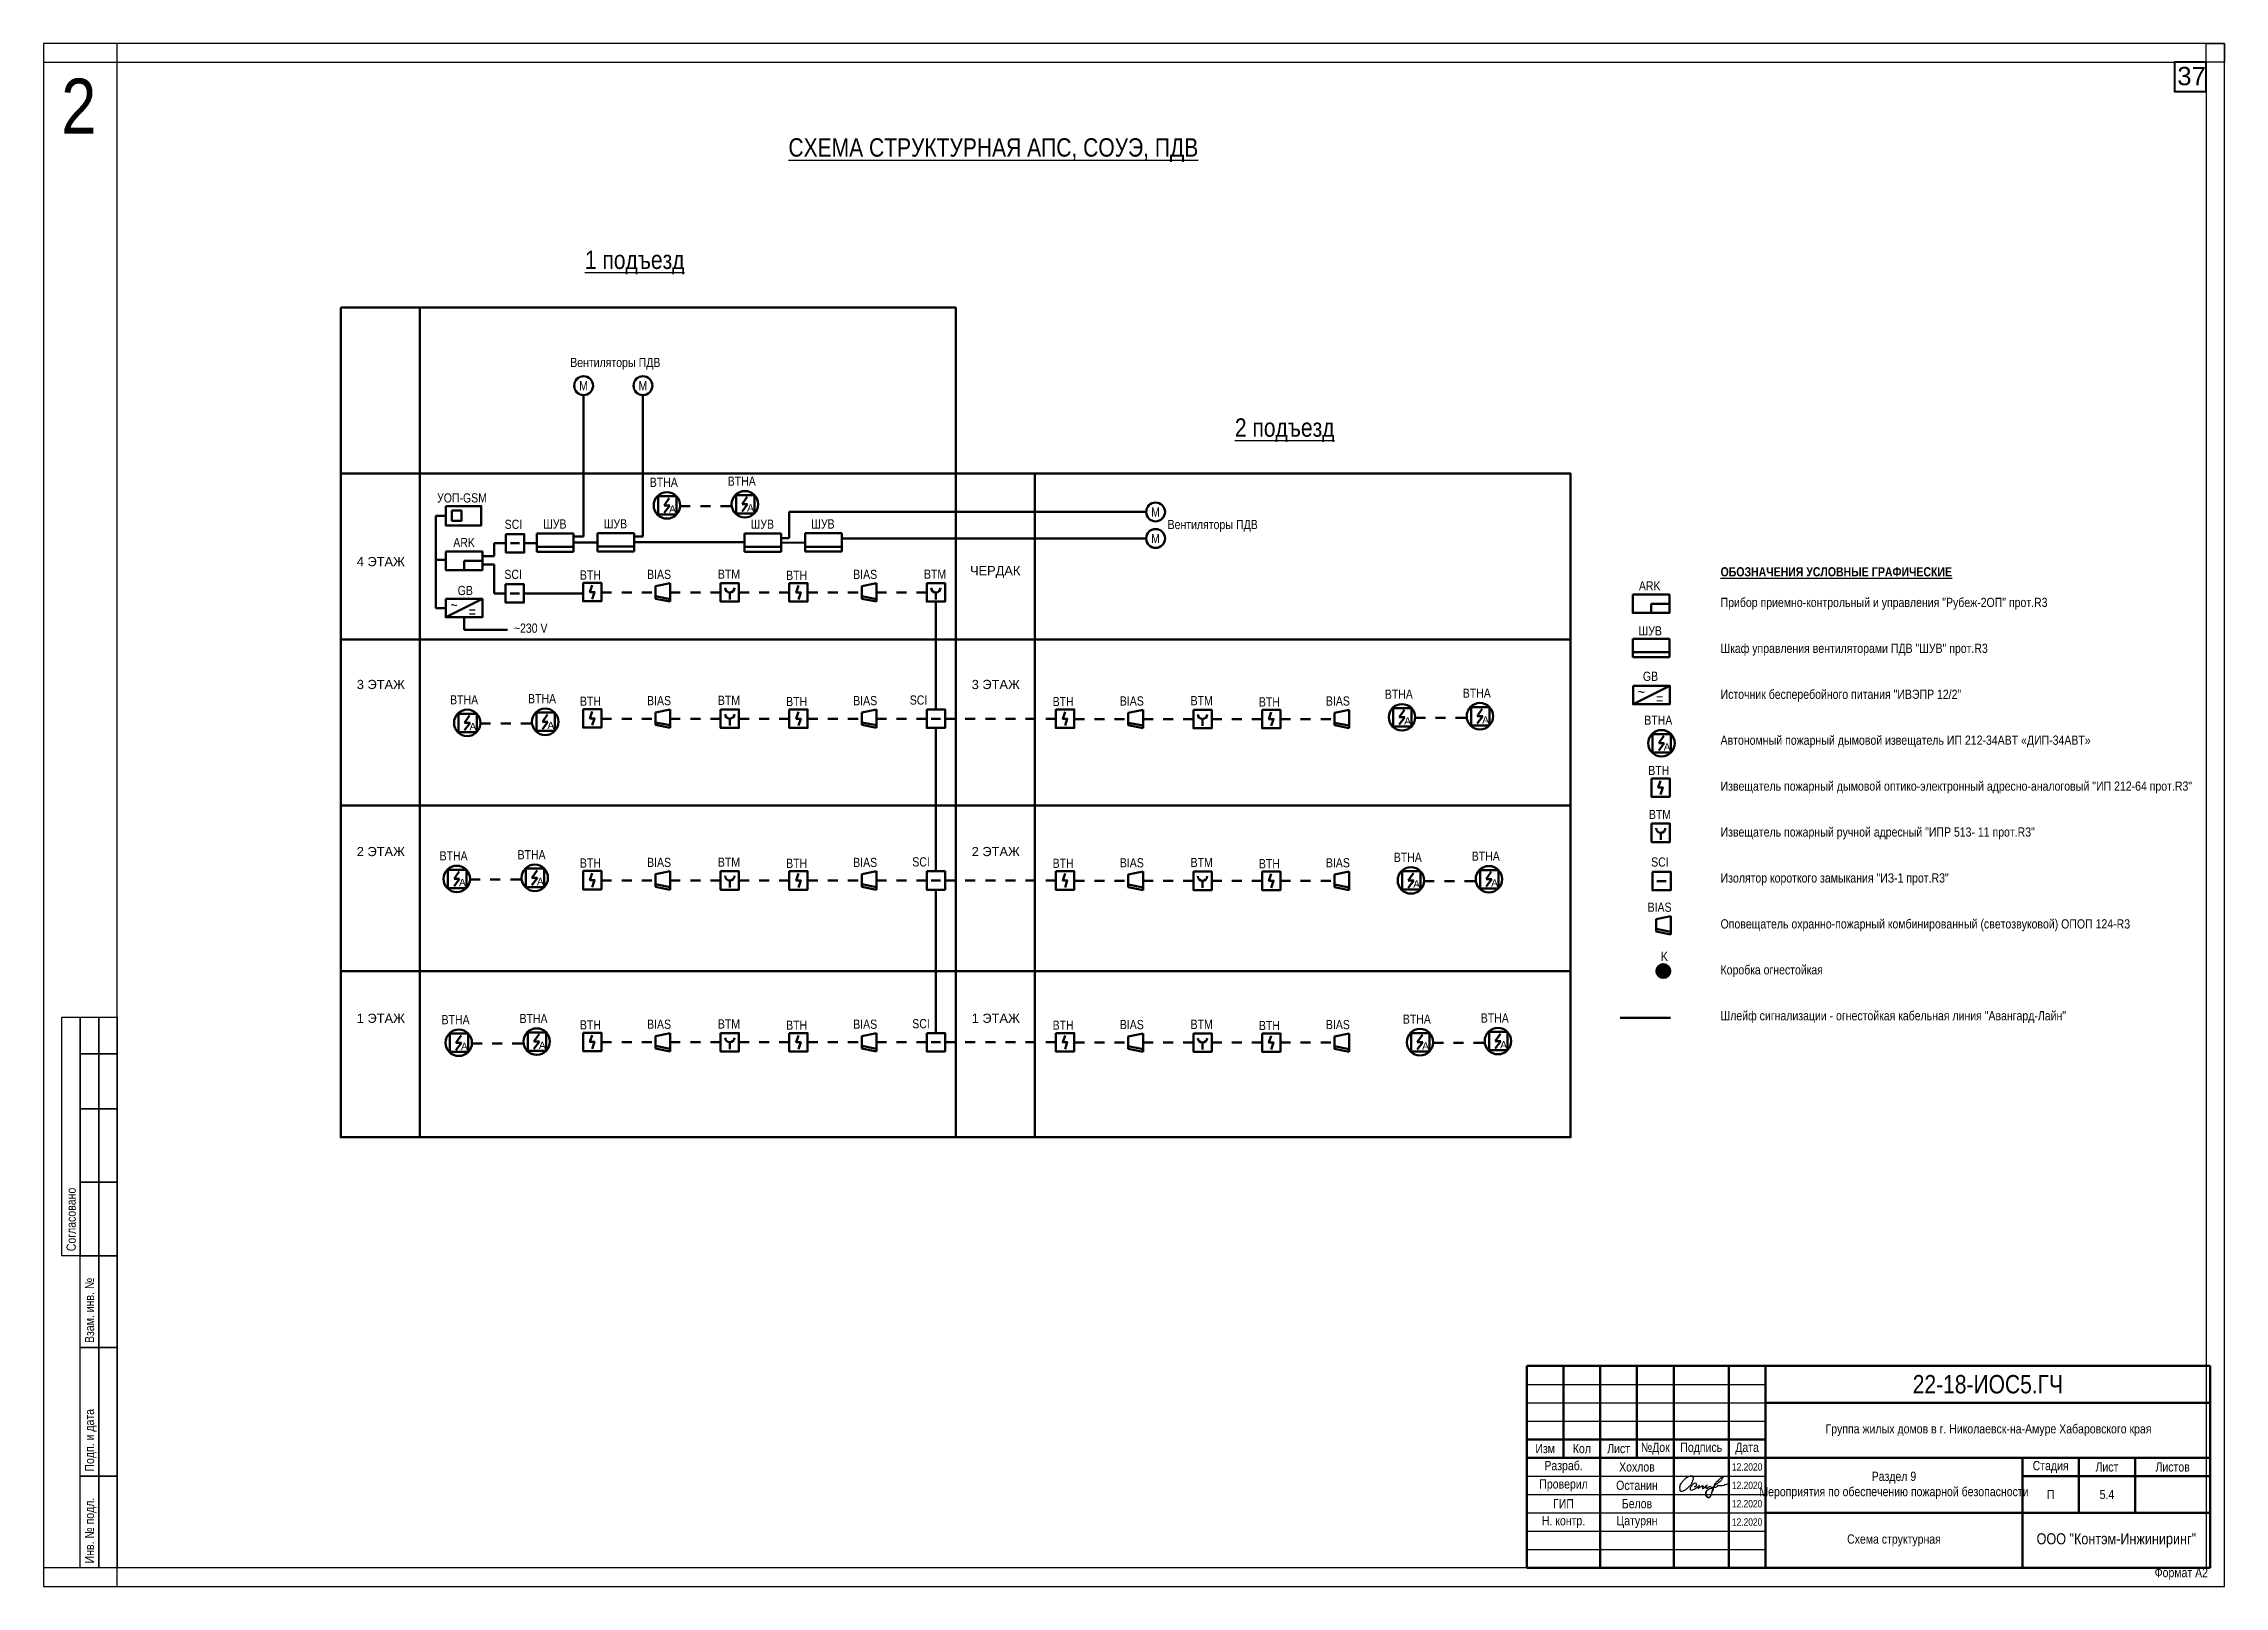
# Model space of a CAD drawing. Header units: millimetres. Extents: x -3463 to 813393, y -106315 to 159215.
# Drawn here: x 254326 to 313726, y -102717 to -60717 of the extents above; entities that cross this region are included whole.
import ezdxf

# ---------------------------------------------------------------- set-up
doc = ezdxf.new("R2010")
doc.units = ezdxf.units.MM
for name, color, linetype, lineweight in [('AFS_', 1, 'Continuous', 50), ('ALERT_', 82, 'Continuous', 50), ('ELECTRO_12_24_', 5, 'Continuous', 50), ('SCHEME_STRUCTURE_', 7, 'Continuous', 30), ('STAMPS_', 7, 'Continuous', 30), ('Структурка_этажи_', 130, 'Continuous', 50)]:
    doc.layers.add(name, color=color, linetype=linetype, lineweight=lineweight)
doc.layers.add('INNER_FRAME_', color=7, linetype='Continuous', lineweight=30, true_color=0x000000)
doc.layers.add('STAMP_DATA_', color=7, linetype='Continuous', lineweight=50, true_color=0x000000)
doc.layers.add('OUTER_FRAME_', color=92, linetype='Continuous', lineweight=30, plot=False)
doc.layers.add('STAMP_', color=7, linetype='Continuous', true_color=0x000000)
doc.layers.add('Подписи', color=5, linetype='Continuous')
doc.layers.add('Схема подключения', color=7, linetype='Continuous')
doc.styles.add('Graph_', font='ARIALN.TTF', dxfattribs={"height": 250})
doc.styles.add('Graph_2_5_', font='ARIALN.TTF', dxfattribs={"height": 2.5})
doc.styles.get("Standard").update_dxf_attribs({"font": 'arial.ttf', "height": 10000})
doc.styles.add('график', font='ARIALN.TTF', dxfattribs={"height": 250})

msp = doc.modelspace()

# ---------------------------------------------------------------- texts
at = {"insert": (312406.909974532, -61349.22583445942), "char_height": 500, "width": 791.3639638870956, "attachment_point": 1}
msp.add_mtext('\\pi37.73519;37', dxfattribs=at)
at = {"char_height": 250, "attachment_point": 1}
for s, insert in [('4 ЭТАЖ', (262856.3149086072, -74692.77787739539)), ('ЧЕРДАК', (279559.5261116838, -74938.51007091627)), ('3 ЭТАЖ', (262856.3149086072, -78038.33516718692)), ('3 ЭТАЖ', (279605.7478534833, -78038.33516718692)), ('2 ЭТАЖ', (262856.3149086072, -82586.55267485522)), ('2 ЭТАЖ', (279605.7478534833, -82586.55267485522)), ('1 ЭТАЖ', (262856.3149086072, -87125.44617656828)), ('1 ЭТАЖ', (279605.7478534833, -87125.44617656828))]:
    msp.add_mtext_dynamic_manual_height_columns(s, width=1431.289468728105, gutter_width=1, heights=[0], dxfattribs=dict(at, insert=insert))
at = {"layer": 'AFS_', "char_height": 250, "width": 1406.370298701571, "attachment_point": 5, "style": 'график'}
for s, insert in [('УОП-GSM', (265721.5470698862, -73084.9864546138)), ('ШУВ', (268250.2482379975, -73796.68697038788)), ('ШУВ', (269901.2357733068, -73790.8255198581)), ('ШУВ', (273902.7797325691, -73800.59887549799)), ('ШУВ', (275553.7672678784, -73794.73742496822)), ('GB', (265811.5363680654, -75605.07988919635)), ('ШУВ', (298088.0290307465, -76704.24883366565))]:
    msp.add_mtext(s, dxfattribs=dict(at, insert=insert))
at = {"layer": 'AFS_', "color": 217, "true_color": 0x93278f, "insert": (267592.9607886943, -76631.87934746794), "char_height": 250, "width": 1406.370298701571, "attachment_point": 5, "style": 'график'}
msp.add_mtext('~230 V', dxfattribs=at)
at = {"layer": 'ALERT_', "char_height": 250, "attachment_point": 1, "style": 'Graph_'}
for insert in [(270763.4205397374, -75041.22571238375), (276377.3007291408, -75041.22571238375), (270763.4205397374, -78477.48479367176), (276377.3007291408, -78477.48479367176), (283640.1732885082, -78486.75284299278), (289254.0534779116, -78486.75284299278), (270763.4205397374, -82882.7096386049), (276377.3007291408, -82882.7096386049), (283640.1732885082, -82891.97768792592), (289254.0534779116, -82891.97768792592), (298016.1058531023, -84102.40117597074), (270763.4205397374, -87287.93448353803), (276377.3007291408, -87287.93448353803), (283640.1732885082, -87297.20253285905), (289254.0534779116, -87297.20253285905)]:
    msp.add_mtext('BIAS', dxfattribs=dict(at, insert=insert))
at = {"layer": 'ELECTRO_12_24_', "color": 217, "true_color": 0x93278f, "char_height": 250, "attachment_point": 5, "style": 'график'}
for s, insert, width in [('Вентиляторы ПДВ', (269897.9210686698, -69433.45364193572), 5842.592671344741), ('М', (269032.8694670727, -70030.54391841963), 1406.370298701571), ('М', (270648.4646011442, -70030.54391841963), 1406.370298701571), ('М', (284611.3635372454, -73468.99627629505), 1406.370298701571), ('М', (284611.6205954047, -74189.86996158364), 1406.370298701571), ('Вентиляторы ПДВ', (286169.1434954108, -73846.11847288758), 5842.592671344741)]:
    msp.add_mtext(s, dxfattribs=dict(at, insert=insert, width=width))
at = {"layer": 'ELECTRO_12_24_', "insert": (298094.5404930082, -77942.66863416269), "char_height": 250, "width": 1406.370298701571, "attachment_point": 5, "style": 'график'}
msp.add_mtext('GB', dxfattribs=at)
at = {"layer": 'SCHEME_STRUCTURE_', "char_height": 500, "width": 3862.374488018875, "attachment_point": 1, "style": 'Graph_2_5_'}
for s, insert in [('\\pi613.99761;{\\L1 подъезд}', (268455.5129342969, -66351.3888305818)), ('\\pi591.31685;{\\L2 подъезд}', (286183.2218039166, -70918.22837619053))]:
    msp.add_mtext(s, dxfattribs=dict(at, insert=insert))
at = {"layer": 'STAMP_', "attachment_point": 1, "style": 'Graph_'}
for s, insert, char_height, width in [('{\\LСХЕМА СТРУКТУРНАЯ АПС, СОУЭ, ПДВ}', (274613.4370402417, -63292.46534530011), 500, 11414.83172172951), ('\\pi-750,l1000,t1000;{\\fArial Narrow|b1|i0|c204|p34;\\LОБОЗНАЧЕНИЯ УСЛОВНЫЕ ГРАФИЧЕСКИЕ\\P\\fArial Narrow|b0|i0|c204|p34;\\P\\pi0,l0,tz;}Прибор приемно-контрольный и управления "Рубеж-2ОП" прот.R3\\P\\P\\PШкаф управления вентиляторами ПДВ "ШУВ" прот.R3\\P\\P\\PИсточник бесперебойного питания "ИВЭПР 12/2"\\P\\P\\PАвтономный пожарный дымовой извещатель ИП 212-34АВТ «ДИП-34АВТ»\\P\\P\\PИзвещатель пожарный дымовой оптико-электронный адресно-аналоговый "ИП 212-64 прот.R3"\\P\\P\\PИзвещатель пожарный ручной адресный "ИПР 513- 11 прот.R3"\\P\\P\\PИзолятор короткого замыкания "ИЗ-1 прот.R3"\\P\\P\\PОповещатель охранно-пожарный комбинированный (светозвуковой) ОПОП 124-R3\\P\\P\\PКоробка огнестойкая\\P\\P\\PШлейф сигнализации - огнестойкая кабельная линия "Авангард-Лайн"', (299753.2469514313, -74970.35713686791), 250, 13626.58324872272)]:
    msp.add_mtext(s, dxfattribs=dict(at, insert=insert, char_height=char_height, width=width))

# ---------------------------------------------------------------- blocks, each defined once
blk = doc.blocks.new('GB_')
at = {"layer": 'ELECTRO_12_24_'}
blk.add_line((-5, -2.500000000000227), (5, 2.499999999999773), dxfattribs=at)
blk.add_lwpolyline([(-5, 2.499999999999773), (5, 2.499999999999773), (5, -2.500000000000227), (-5, -2.500000000000227)], close=True, dxfattribs=at)
at = {"layer": 'ELECTRO_12_24_', "style": 'Graph_'}
for s, p in [('~', (-3.75, -0.6250000000002274)), ('=', (1.25, -2.500000000000227))]:
    blk.add_text(s, height=3, dxfattribs=at).set_placement(p)
at = {"layer": 'ELECTRO_12_24_', "style": 'Graph_', "flags": 8}
blk.add_attdef('DATA_', (-4.522722744854434, 3.758116568415517), '', height=2.5, dxfattribs=at)
blk = doc.blocks.new('ARK_')
at = {"layer": 'AFS_'}
for points in [[(-5, 2.5), (5, 2.5), (5, -2.5), (-5, -2.5)], [(0, 0), (5, 0), (5, -2.5), (0, -2.5)]]:
    blk.add_lwpolyline(points, close=True, dxfattribs=at)
at = {"layer": 'AFS_', "style": 'Graph_', "flags": 8}
blk.add_attdef('DATA_', (-5, 3.75), '', height=2.5, dxfattribs=at)
blk = doc.blocks.new('ObjectName_')
at = {"layer": 'STAMP_DATA_', "insert": (-47.6571517695811, 6.214030749845051), "char_height": 2.5, "width": 114.9957615345784, "attachment_point": 1, "style": 'Graph_'}
blk.add_mtext('\\pi13.3045;{\\C0;Группа жилых домов в г. Николаевск-на-Амуре Хабаровского края}', dxfattribs=at)
blk = doc.blocks.new('DeveloperName_')
at = {"layer": 'STAMP_DATA_', "insert": (-725.0686068522173, 1018.014117139271), "char_height": 2.5, "width": 15.2015526054926, "attachment_point": 5, "style": 'Graph_'}
blk.add_mtext('Хохлов', dxfattribs=at)
blk = doc.blocks.new('ObjectDate_')
at = {"layer": 'STAMP_DATA_', "insert": (-695.0686068522173, 1018.014117139271), "char_height": 2, "width": 8.37324362189808, "attachment_point": 5, "style": 'Graph_'}
blk.add_mtext('12.2020', dxfattribs=at)
blk = doc.blocks.new('InspectorName_')
at = {"layer": 'STAMP_DATA_', "insert": (1043.222423664141, 4175.55843315466), "char_height": 2.5, "width": 15.2015526054926, "attachment_point": 5, "style": 'Graph_'}
blk.add_mtext('Останин', dxfattribs=at)
blk = doc.blocks.new('ObjectOrganization_')
at = {"layer": 'STAMP_DATA_', "insert": (0.1210201978719851, 0.05856187385415978), "char_height": 3, "width": 51.13551423263031, "attachment_point": 5, "style": 'Graph_'}
blk.add_mtext('ООО "Контэм-Инжиниринг"', dxfattribs=at)
blk = doc.blocks.new('*T52')
at = {"layer": 'STAMP_', "color": 0, "linetype": 'ByBlock', "lineweight": 50, "transparency": 16777216}
for p, q in [((0, 0), (18613.67142326297, 0)), ((0, 0), (0, -5500)), ((1000, 0), (1000, -2500)), ((2000, 0), (2000, -3500)), ((3000, 0), (3000, -2500)), ((4000, 0), (4000, -5500)), ((5500, 0), (5500, -5500)), ((6500, 0), (6500, -5500)), ((18613.67142326297, 0), (18613.67142326297, -5500)), ((6500, -1000), (18613.67142326297, -1000)), ((0, -2000), (6500, -2000)), ((0, -2500), (18613.67142326297, -2500)), ((13500, -2500), (13500, -5500)), ((15034.10142697889, -2500), (15034.10142697889, -4000)), ((16568.20285395777, -2500), (16568.20285395777, -4000)), ((2000, -3500), (2000, -4500)), ((13500, -3000), (18613.67142326297, -3000)), ((6500, -4000), (18613.67142326297, -4000)), ((2000, -4500), (2000, -5500)), ((0, -5500), (18613.67142326297, -5500))]:
    blk.add_line(p, q, dxfattribs=at)
at = {"layer": 'STAMP_', "color": 0, "linetype": 'ByBlock', "lineweight": -2, "transparency": 16777216}
for p, q in [((0, -500), (6500, -500)), ((0, -1000), (6500, -1000)), ((0, -1500), (6500, -1500)), ((0, -3000), (6500, -3000)), ((0, -3500), (6500, -3500)), ((0, -4000), (6500, -4000)), ((0, -4500), (6500, -4500)), ((0, -5000), (6500, -5000))]:
    blk.add_line(p, q, dxfattribs=at)
at = {"layer": 'STAMP_', "color": 0, "transparency": 16777216, "xscale": 100, "yscale": 100, "zscale": 100}
for name, p in [('ObjectName_', (11572.76281186071, -2206.754371028175)), ('DeveloperName_', (75506.86068522173, -104551.4117139271)), ('ObjectDate_', (75506.86068522173, -104551.4117139271)), ('InspectorName_', (-101322.2423664141, -420805.843315466)), ('ObjectDate_', (75506.86068522173, -105051.4117139271)), ('ObjectDate_', (75506.86068522173, -105551.4117139271)), ('ObjectDate_', (75506.86068522173, -106051.4117139271)), ('ObjectOrganization_', (16044.73369184433, -4755.85618738542))]:
    blk.add_blockref(name, p, dxfattribs=at)
at = {"layer": 'STAMP_', "color": 0, "transparency": 16777216, "attachment_point": 5}
for s, insert, char_height, width, style in [('22-18-ИОС5.ГЧ', (12556.83571163152, -500), 500, 12113.55142326303, 'Graph_2_5_'), ('Изм', (500, -2250), 250, 999.88, 'Graph_'), ('Кол', (1500, -2250), 250, 999.88, 'Graph_'), ('Лист', (2500, -2250), 250, 999.88, 'Graph_'), ('№Док', (3500, -2250), 250, 999.88, 'Graph_'), ('Подпись', (4750, -2250), 250, 1499.88, 'Graph_'), ('Дата', (6000, -2250), 250, 999.88, 'Graph_'), ('Разраб.', (1000, -2750), 250, 1999.88, 'Graph_'), ('Раздел 9\\PМероприятия по обеспечению пожарной безопасности', (10000, -3250), 250, 6999.88, 'Graph_'), ('Стадия', (14267.05071348941, -2750), 250, 1533.981426978909, 'Graph_'), ('Лист', (15801.15214046836, -2750), 250, 1533.981426978909, 'Graph_'), ('Листов', (17590.93713861034, -2750), 250, 2045.348569305213, 'Graph_'), ('Проверил', (1000, -3250), 250, 1999.88, 'Graph_'), ('П', (14267.05071348941, -3500), 250, 1533.981426978909, 'Graph_'), ('5.4', (15801.15214046836, -3500), 250, 1533.981426978909, 'Graph_'), ('Н. контр.', (1000, -4250), 250, 1999.88, 'Graph_'), ('ГИП', (1000, -3750), 250, 1999.88, 'Graph_'), ('Цатурян', (3000, -4250), 250, 1999.88, 'Graph_2_5_'), ('Белов', (3000, -3750), 250, 1999.88, 'Graph_2_5_'), ('Схема структурная', (10000, -4750), 250, 6999.88, 'Graph_')]:
    blk.add_mtext(s, dxfattribs=dict(at, insert=insert, char_height=char_height, width=width, style=style))
blk = doc.blocks.new('A$C125d6fb2')
at = {"layer": 'STAMPS_'}
blk.add_line((-0.114838249704917, 8.232459828643186), (-0.114838249704917, 8.232459828643186), dxfattribs=at)
for points in [[(-0.114838249704917, 9.482459828643186), (64.88516175029508, 9.482459828643186), (64.88516175029508, 4.482459828643186), (-0.114838249704917, 4.482459828643186)], [(-85.11483824970492, 4.482459828643186), (-60.11483824970492, 4.482459828643186), (-60.11483824970492, -0.5175401713568135), (-85.11483824970492, -0.5175401713568135)], [(-60.11483824970492, 4.482459828643186), (-25.11483824970492, 4.482459828643186), (-25.11483824970492, -0.5175401713568135), (-60.11483824970492, -0.5175401713568135)], [(-25.11483824970492, 4.482459828643186), (-0.114838249704917, 4.482459828643186), (-0.114838249704917, -0.5175401713568135), (-25.11483824970492, -0.5175401713568135)], [(-0.114838249704917, 4.482459828643186), (19.88516175029508, 4.482459828643186), (19.88516175029508, -0.5175401713568135), (-0.114838249704917, -0.5175401713568135)], [(19.88516175029508, 4.482459828643186), (39.88516175029508, 4.482459828643186), (39.88516175029508, -0.5175401713568135), (19.88516175029508, -0.5175401713568135)], [(39.88516175029508, 4.482459828643186), (54.88516175029508, 4.482459828643186), (54.88516175029508, -0.5175401713568135), (39.88516175029508, -0.5175401713568135)], [(54.88516175029508, 4.482459828643186), (64.88516175029508, 4.482459828643186), (64.88516175029508, -0.5175401713568135), (54.88516175029508, -0.5175401713568135)], [(-85.11483824970492, -0.5175401713568135), (-60.11483824970492, -0.5175401713568135), (-60.11483824970492, -5.517540171356814), (-85.11483824970492, -5.517540171356814)], [(-60.11483824970492, -0.5175401713568135), (-25.11483824970492, -0.5175401713568135), (-25.11483824970492, -5.517540171356814), (-60.11483824970492, -5.517540171356814)], [(-25.11483824970492, -0.5175401713568135), (-0.114838249704917, -0.5175401713568135), (-0.114838249704917, -5.517540171356814), (-25.11483824970492, -5.517540171356814)], [(-0.114838249704917, -0.5175401713568135), (19.88516175029508, -0.5175401713568135), (19.88516175029508, -5.517540171356814), (-0.114838249704917, -5.517540171356814)], [(19.88516175029508, -0.5175401713568135), (39.88516175029508, -0.5175401713568135), (39.88516175029508, -5.517540171356814), (19.88516175029508, -5.517540171356814)], [(39.88516175029508, -0.5175401713568135), (54.88516175029508, -0.5175401713568135), (54.88516175029508, -5.517540171356814), (39.88516175029508, -5.517540171356814)], [(54.88516175029508, -0.5175401713568135), (64.88516175029508, -0.5175401713568135), (64.88516175029508, -5.517540171356814), (54.88516175029508, -5.517540171356814)]]:
    blk.add_lwpolyline(points, close=True, dxfattribs=at)
at = {"layer": 'STAMPS_', "char_height": 2.5, "attachment_point": 1, "style": 'Graph_2_5_'}
for s, insert, width in [('Согласовано', (1.135161750295083, 8.232459828643186), 17.00029547591112), ('Инв. № подл.', (-83.86483824970492, 3.232459828643186), 19.32586955065199), ('Подп. и дата', (-58.86483824970492, 3.232459828643186), 19.32586955065199), ('Взам. инв. №', (-23.86483824970492, 3.232459828643186), 19.32586955065199)]:
    blk.add_mtext(s, dxfattribs=dict(at, insert=insert, width=width))
blk = doc.blocks.new('A$C094c292c')
at = {"layer": 'INNER_FRAME_'}
blk.add_lwpolyline([(-274.3696057990892, 206.3920596180978), (294.6303942009108, 206.3920596180978), (294.6303942009108, -203.6079403819022), (-274.3696057990892, -203.6079403819022)], close=True, dxfattribs=at)
at = {"layer": 'OUTER_FRAME_'}
for points in [[(-294.3696057990892, -208.6079403819022), (299.6303942009108, -208.6079403819022), (299.6303942009108, 211.3920596180978), (-294.3696057990892, 211.3920596180978)], [(-294.3696057990892, 206.3920596180978), (-274.3696057990892, 206.3920596180978), (-274.3696057990892, 211.3920596180978), (-294.3696057990892, 211.3920596180978)], [(294.6303942009108, 211.3920596180978), (299.6303942009108, 211.3920596180978), (299.6303942009108, 206.3920596180978), (294.6303942009108, 206.3920596180978)], [(-294.3696057990892, -208.6079403819022), (-274.3696057990892, -208.6079403819022), (-274.3696057990892, -203.6079403819022), (-294.3696057990892, -203.6079403819022)]]:
    blk.add_lwpolyline(points, close=True, dxfattribs=at)
at = {"layer": 'INNER_FRAME_', "insert": (280.6303942009108, -203.6079403819022), "char_height": 2.5, "width": 20.60658436308889, "attachment_point": 1, "style": 'Graph_2_5_'}
blk.add_mtext('Формат А2', dxfattribs=at)
at = {"layer": 'OUTER_FRAME_', "insert": (-289.5657902962557, 201.8570713203007), "char_height": 15, "attachment_point": 1, "style": 'Graph_2_5_'}
blk.add_mtext('2', dxfattribs=at)
blk = doc.blocks.new('BIAS_')
at = {"layer": 'ALERT_'}
for p, q in [((-1.612443904769179, -1.999526734748642), (-2.412443904769361, 2.000473265251358)), ((-2.412443904769361, 2.000473265251358), (2.587556095230639, 2.000473265251358)), ((1.087556092557179, -1.99944177429613), (1.887537841678522, 2.00046697131053)), ((1.787577492812716, -1.999419746838512), (2.587556095230639, 2.000473265251358)), ((-1.612443904769179, -1.999526734748642), (1.787577492812716, -1.999419746838512))]:
    blk.add_line(p, q, dxfattribs=at)
at = {"layer": 'ALERT_', "style": 'Graph_', "flags": 8}
blk.add_attdef('DATA_', (-3.187522710111352, 2.720232642529027), '', height=2.5, dxfattribs=at)
blk = doc.blocks.new('BTM_')
at = {"layer": 'AFS_'}
blk.add_line((4.440892098500626e-16, -1.875), (4.440892098500626e-16, 0), dxfattribs=at)
blk.add_lwpolyline([(-2.5, 2.5), (2.5, 2.5), (2.5, -2.5), (-2.5, -2.5)], close=True, dxfattribs=at)
blk.add_arc((4.440892098500626e-16, 1.25), 1.25, 180, 0, dxfattribs=at)
at = {"layer": 'AFS_', "style": 'Graph_', "flags": 8}
blk.add_attdef('DATA_', (-3.637143729445697, 3.257064862982464), '', height=2.5, dxfattribs=at)
blk = doc.blocks.new('SCI_')
at = {"layer": 'AFS_'}
blk.add_line((-1.25, 0), (1.25, 0), dxfattribs=at)
blk.add_lwpolyline([(-2.5, 2.5), (2.5, 2.5), (2.5, -2.5), (-2.5, -2.5)], close=True, dxfattribs=at)
at = {"layer": 'AFS_', "style": 'Graph_', "flags": 8}
blk.add_attdef('DATA_', (-3.125, 3.125), '', height=2.5, dxfattribs=at)
blk = doc.blocks.new('ШУН_В_З__')
at = {"layer": 'AFS_', "ltscale": 200}
for p, q in [((2138.174932444821, 2730.897792088273), (2148.174932444821, 2730.897792088273)), ((2138.174932444821, 2725.897792088273), (2138.174932444821, 2730.897792088273)), ((2148.174932444821, 2730.897792088273), (2148.174932444821, 2725.897792088273)), ((2148.174932444821, 2725.897792088273), (2138.174932444821, 2725.897792088273))]:
    blk.add_line(p, q, dxfattribs=at)
at = {"layer": 'AFS_'}
blk.add_line((2138.174932444821, 2727.245795866159), (2148.174932444821, 2727.245795866159), dxfattribs=at)
blk = doc.blocks.new('BTH_')
at = {"layer": 'AFS_'}
blk.add_lwpolyline([(-2.5, 2.5), (2.5, 2.5), (2.5, -2.5), (-2.5, -2.5)], close=True, dxfattribs=at)
blk.add_lwpolyline([(0, 1.875), (-0.625, 0), (0.625, 0), (0, -1.875)], dxfattribs=at)
at = {"layer": 'AFS_', "style": 'Graph_', "flags": 8}
blk.add_attdef('DATA_', (-2.884604526272142, 3.623803538020411), '', height=2.5, dxfattribs=at)
blk = doc.blocks.new('A$Cc7060186')
at = {"layer": 'AFS_'}
for p, q in [((-82.88354372046888, -1.980640204390511), (57.11645627953112, 198.0193597956095)), ((-82.88354372046888, -1.980640204390511), (67.11645627953112, -1.980640204390511)), ((67.11645627953112, -1.980640204390511), (-82.88354372046888, -201.9806402043905))]:
    blk.add_line(p, q, dxfattribs=at)
blk.add_lwpolyline([(-247.8835437204689, 248.0193597956095), (252.1164562795311, 248.0193597956095), (252.1164562795311, -251.9806402043905), (-247.8835437204689, -251.9806402043905)], close=True, dxfattribs=at)
blk.add_circle((-7.883543720468879, -1.980640204390511), 360.6937759374287, dxfattribs=at)
blk.add_text('А', height=200, dxfattribs=at).set_placement((52.11645627953112, -201.9806402043905))
at = {"layer": 'AFS_', "insert": (-475.5773263127194, 751.2483659346763), "char_height": 250, "width": 796.970859382709, "attachment_point": 1, "style": 'Graph_'}
blk.add_mtext('BTHA', dxfattribs=at)
blk = doc.blocks.new('BFK_')
at = {"layer": 'AFS_'}
h = blk.add_hatch(color=256, dxfattribs=at)
h.dxf.hatch_style = 1
h.paths.add_polyline_path([(1.875000000000028, 0, 1), (-1.875000000000028, 0, 1)])
blk.add_circle((0, 0), 1.875000000000028, dxfattribs=at)
at = {"layer": 'AFS_', "style": 'Graph_', "flags": 8}
blk.add_attdef('DATA_', (-3.125, 2.5), '', height=2.5, dxfattribs=at)

# ---------------------------------------------------------------- linework, layer by layer
at = {"layer": 'AFS_'}
for p, q in [((271666.0863156903, -73305.30636799836), (271940.3449949839, -73305.30636799836)), ((272214.6036742774, -73305.30636799836), (272488.862353571, -73305.30636799836)), ((272763.1210328646, -73305.30636799836), (273037.3797121581, -73305.30636799836)), ((266278.1783434075, -74670.17226878926), (266598.6100827148, -74670.17226878926)), ((266598.6100827148, -74670.17226878926), (266598.6100827148, -74320.35938347667)), ((266917.2652848368, -74320.35938347667), (266598.6100827148, -74320.35938347667)), ((267417.2652848368, -74320.35938347667), (267762.631939117, -74320.35938347667)), ((268762.631939117, -74299.1079052051), (269413.6194744263, -74299.1079052051)), ((270413.6194744263, -74293.24645467533), (273415.1634336886, -74293.24645467533)), ((274415.1634336886, -74303.01981031522), (275066.1509689979, -74297.15835978545)), ((266278.1783434075, -74900.81982553517), (266598.6100827148, -74900.81982553517)), ((266598.6100827148, -74900.81982553517), (266598.6100827148, -75683.9238757618)), ((266909.1931704992, -75683.9238757618), (266598.6100827148, -75683.9238757618)), ((267409.1931704992, -75683.9238757618), (269020.0526350175, -75683.9238757618)), ((269523.4929292201, -75658.12263245601), (269797.7516085136, -75658.12263245601)), ((270072.0102878072, -75658.12263245601), (270346.2689671008, -75658.12263245601)), ((270620.5276463943, -75658.12263245601), (270894.7863256879, -75658.12263245601)), ((271394.7863256879, -75658.12263245601), (271669.0450049815, -75658.12263245601)), ((271943.303684275, -75658.12263245601), (272217.5623635686, -75658.12263245601)), ((272491.8210428621, -75658.12263245601), (272766.0797221557, -75658.12263245601)), ((273266.0797221557, -75658.12263245601), (273540.3384014493, -75658.12263245601)), ((273814.5970807428, -75658.12263245601), (274088.8557600364, -75658.12263245601)), ((274363.1144393299, -75658.12263245601), (274637.3731186235, -75658.12263245601)), ((275137.3731186235, -75658.12263245601), (275411.6317979171, -75658.12263245601)), ((275685.8904772106, -75658.12263245601), (275960.1491565042, -75658.12263245601)), ((276234.4078357978, -75658.12263245601), (276508.6665150913, -75658.12263245601)), ((277008.6665150913, -75658.12263245601), (277282.9251943849, -75658.12263245601)), ((277557.1838736784, -75658.12263245601), (277831.442552972, -75658.12263245601)), ((278105.7012322656, -75658.12263245601), (278379.9599115591, -75658.12263245601)), ((278629.9599115591, -75908.12263245601), (278629.9599115591, -78844.38171374402)), ((266227.2820526219, -79227.355341624), (266501.5407319155, -79227.355341624)), ((266775.7994112091, -79227.355341624), (267050.0580905026, -79227.355341624)), ((267324.3167697962, -79227.355341624), (267598.5754490898, -79227.355341624)), ((269523.4929292201, -79094.38171374402), (269797.7516085136, -79094.38171374402)), ((270072.0102878072, -79094.38171374402), (270346.2689671008, -79094.38171374402)), ((270620.5276463943, -79094.38171374402), (270894.7863256879, -79094.38171374402)), ((271394.7863256879, -79094.38171374402), (271669.0450049815, -79094.38171374402)), ((271943.303684275, -79094.38171374402), (272217.5623635686, -79094.38171374402)), ((272491.8210428621, -79094.38171374402), (272766.0797221557, -79094.38171374402)), ((273266.0797221557, -79094.38171374402), (273540.3384014493, -79094.38171374402)), ((273814.5970807428, -79094.38171374402), (274088.8557600364, -79094.38171374402)), ((274363.1144393299, -79094.38171374402), (274637.3731186235, -79094.38171374402)), ((275137.3731186235, -79094.38171374402), (275411.6317979171, -79094.38171374402)), ((275685.8904772106, -79094.38171374402), (275960.1491565042, -79094.38171374402)), ((276234.4078357978, -79094.38171374402), (276508.6665150913, -79094.38171374402)), ((277008.6665150913, -79094.38171374402), (277282.9251943849, -79094.38171374402)), ((277557.1838736784, -79094.38171374402), (277831.442552972, -79094.38171374402)), ((278105.7012322656, -79094.38171374402), (278379.9599115591, -79094.38171374402)), ((278629.9599115591, -79344.38171374402), (278629.9599115591, -83249.60655867716)), ((278879.9599115591, -79094.38171374402), (279154.2185908527, -79094.38171374402)), ((279428.4772701462, -79094.38171374402), (279702.7359494398, -79094.38171374402)), ((279976.9946287334, -79094.38171374402), (280251.2533080269, -79094.38171374402)), ((280525.5119873205, -79094.38171374402), (280799.7706666141, -79094.38171374402)), ((281074.0293459076, -79094.38171374402), (281348.2880252012, -79094.38171374402)), ((281622.5467044947, -79094.38171374402), (281896.8053837883, -79094.38171374402)), ((282400.2456779909, -79103.64976306504), (282674.5043572845, -79103.64976306504)), ((282948.763036578, -79103.64976306504), (283223.0217158716, -79103.64976306504)), ((283497.2803951651, -79103.64976306504), (283771.5390744587, -79103.64976306504)), ((284271.5390744587, -79103.64976306504), (284545.7977537523, -79103.64976306504)), ((284820.0564330458, -79103.64976306504), (285094.3151123394, -79103.64976306504)), ((285368.573791633, -79103.64976306504), (285642.8324709265, -79103.64976306504)), ((286142.8324709265, -79103.64976306504), (286417.0911502201, -79103.64976306504)), ((286691.3498295136, -79103.64976306504), (286965.6085088072, -79103.64976306504)), ((287239.8671881008, -79103.64976306504), (287514.1258673943, -79103.64976306504)), ((288014.1258673943, -79103.64976306504), (288288.3845466879, -79103.64976306504)), ((288562.6432259814, -79103.64976306504), (288836.901905275, -79103.64976306504)), ((289111.1605845686, -79103.64976306504), (289385.4192638621, -79103.64976306504)), ((291687.3394885373, -79075.34203163418), (291961.5981678308, -79075.34203163418)), ((292235.8568471244, -79075.34203163418), (292510.115526418, -79075.34203163418)), ((292784.3742057115, -79075.34203163418), (293058.6328850051, -79075.34203163418)), ((265942.0478751543, -83475.35661074205), (266216.3065544479, -83475.35661074205)), ((266490.5652337414, -83475.35661074205), (266764.823913035, -83475.35661074205)), ((267039.0825923285, -83475.35661074205), (267313.3412716221, -83475.35661074205)), ((269523.4929292201, -83499.60655867716), (269797.7516085136, -83499.60655867716)), ((270072.0102878072, -83499.60655867716), (270346.2689671008, -83499.60655867716)), ((270620.5276463943, -83499.60655867716), (270894.7863256879, -83499.60655867716)), ((271394.7863256879, -83499.60655867716), (271669.0450049815, -83499.60655867716)), ((271943.303684275, -83499.60655867716), (272217.5623635686, -83499.60655867716)), ((272491.8210428621, -83499.60655867716), (272766.0797221557, -83499.60655867716)), ((273266.0797221557, -83499.60655867716), (273540.3384014493, -83499.60655867716)), ((273814.5970807428, -83499.60655867716), (274088.8557600364, -83499.60655867716)), ((274363.1144393299, -83499.60655867716), (274637.3731186235, -83499.60655867716)), ((275137.3731186235, -83499.60655867716), (275411.6317979171, -83499.60655867716)), ((275685.8904772106, -83499.60655867716), (275960.1491565042, -83499.60655867716)), ((276234.4078357978, -83499.60655867716), (276508.6665150913, -83499.60655867716)), ((277008.6665150913, -83499.60655867716), (277282.9251943849, -83499.60655867716)), ((277557.1838736784, -83499.60655867716), (277831.442552972, -83499.60655867716)), ((278105.7012322656, -83499.60655867716), (278379.9599115591, -83499.60655867716)), ((278629.9599115591, -83749.60655867716), (278629.9599115591, -87654.8314036103)), ((278879.9599115591, -83499.60655867716), (279154.2185908527, -83499.60655867716)), ((279428.4772701462, -83499.60655867716), (279702.7359494398, -83499.60655867716)), ((279976.9946287334, -83499.60655867716), (280251.2533080269, -83499.60655867716)), ((280525.5119873205, -83499.60655867716), (280799.7706666141, -83499.60655867716)), ((281074.0293459076, -83499.60655867716), (281348.2880252012, -83499.60655867716)), ((281622.5467044947, -83499.60655867716), (281896.8053837883, -83499.60655867716)), ((282400.2456779909, -83508.87460799818), (282674.5043572845, -83508.87460799818)), ((282948.763036578, -83508.87460799818), (283223.0217158716, -83508.87460799818)), ((283497.2803951651, -83508.87460799818), (283771.5390744587, -83508.87460799818)), ((284271.5390744587, -83508.87460799818), (284545.7977537523, -83508.87460799818)), ((284820.0564330458, -83508.87460799818), (285094.3151123394, -83508.87460799818)), ((285368.573791633, -83508.87460799818), (285642.8324709265, -83508.87460799818)), ((286142.8324709265, -83508.87460799818), (286417.0911502201, -83508.87460799818)), ((286691.3498295136, -83508.87460799818), (286965.6085088072, -83508.87460799818)), ((287239.8671881008, -83508.87460799818), (287514.1258673943, -83508.87460799818)), ((288014.1258673943, -83508.87460799818), (288288.3845466879, -83508.87460799818)), ((288562.6432259814, -83508.87460799818), (288836.901905275, -83508.87460799818)), ((289111.1605845686, -83508.87460799818), (289385.4192638621, -83508.87460799818)), ((291931.7803032033, -83514.98314904014), (292206.0389824968, -83514.98314904014)), ((292480.2976617904, -83514.98314904014), (292754.556341084, -83514.98314904014)), ((293028.8150203775, -83514.98314904014), (293303.0736996711, -83514.98314904014)), ((297265.035377918, -87234.310537599), (298643.742645504, -87234.310537599)), ((269523.4929292201, -87904.8314036103), (269797.7516085136, -87904.8314036103)), ((270072.0102878072, -87904.8314036103), (270346.2689671008, -87904.8314036103)), ((270620.5276463943, -87904.8314036103), (270894.7863256879, -87904.8314036103)), ((271394.7863256879, -87904.8314036103), (271669.0450049815, -87904.8314036103)), ((271943.303684275, -87904.8314036103), (272217.5623635686, -87904.8314036103)), ((272491.8210428621, -87904.8314036103), (272766.0797221557, -87904.8314036103)), ((273266.0797221557, -87904.8314036103), (273540.3384014493, -87904.8314036103)), ((273814.5970807428, -87904.8314036103), (274088.8557600364, -87904.8314036103)), ((274363.1144393299, -87904.8314036103), (274637.3731186235, -87904.8314036103)), ((275137.3731186235, -87904.8314036103), (275411.6317979171, -87904.8314036103)), ((275685.8904772106, -87904.8314036103), (275960.1491565042, -87904.8314036103)), ((276234.4078357978, -87904.8314036103), (276508.6665150913, -87904.8314036103)), ((277008.6665150913, -87904.8314036103), (277282.9251943849, -87904.8314036103)), ((277557.1838736784, -87904.8314036103), (277831.442552972, -87904.8314036103)), ((278105.7012322656, -87904.8314036103), (278379.9599115591, -87904.8314036103)), ((278879.9599115591, -87904.8314036103), (279154.2185908527, -87904.8314036103)), ((279428.4772701462, -87904.8314036103), (279702.7359494398, -87904.8314036103)), ((279976.9946287334, -87904.8314036103), (280251.2533080269, -87904.8314036103)), ((280525.5119873205, -87904.8314036103), (280799.7706666141, -87904.8314036103)), ((281074.0293459076, -87904.8314036103), (281348.2880252012, -87904.8314036103)), ((281622.5467044947, -87904.8314036103), (281896.8053837883, -87904.8314036103)), ((265994.743916546, -87935.08534735744), (266269.0025958396, -87935.08534735744)), ((266543.2612751331, -87935.08534735744), (266817.5199544267, -87935.08534735744)), ((267091.7786337202, -87935.08534735744), (267366.0373130138, -87935.08534735744)), ((282400.2456779909, -87914.09945293132), (282674.5043572845, -87914.09945293132)), ((282948.763036578, -87914.09945293132), (283223.0217158716, -87914.09945293132)), ((283497.2803951651, -87914.09945293132), (283771.5390744587, -87914.09945293132)), ((284271.5390744587, -87914.09945293132), (284545.7977537523, -87914.09945293132)), ((284820.0564330458, -87914.09945293132), (285094.3151123394, -87914.09945293132)), ((285368.573791633, -87914.09945293132), (285642.8324709265, -87914.09945293132)), ((286142.8324709265, -87914.09945293132), (286417.0911502201, -87914.09945293132)), ((286691.3498295136, -87914.09945293132), (286965.6085088072, -87914.09945293132)), ((287239.8671881008, -87914.09945293132), (287514.1258673943, -87914.09945293132)), ((288014.1258673943, -87914.09945293132), (288288.3845466879, -87914.09945293132)), ((288562.6432259814, -87914.09945293132), (288836.901905275, -87914.09945293132)), ((289111.1605845686, -87914.09945293132), (289385.4192638621, -87914.09945293132)), ((292177.8642876067, -87919.7808347618), (292452.1229669002, -87919.7808347618)), ((292726.3816461938, -87919.7808347618), (293000.6403254874, -87919.7808347618)), ((293274.8990047809, -87919.7808347618), (293549.1576840745, -87919.7808347618))]:
    msp.add_line(p, q, dxfattribs=at)
at = {"layer": 'AFS_', "color": 217, "true_color": 0x93278f}
for p, q in [((265778.1783434075, -76334.9450094532), (265778.1783434075, -76675.45367771992)), ((265778.1783434075, -76675.45367771992), (266962.4575697016, -76675.45367771992))]:
    msp.add_line(p, q, dxfattribs=at)
at = {"layer": 'AFS_'}
for points in [[(265279.2215550676, -73305.15690507123), (266248.7437688354, -73305.15690507123), (266248.7437688354, -73835.01298822206), (265279.2215550676, -73835.01298822206)], [(265448.9123008076, -73430.91373823871), (265708.0558921595, -73430.91373823871), (265708.0558921595, -73705.91026149513), (265448.9123008076, -73705.91026149513)]]:
    msp.add_lwpolyline(points, close=True, dxfattribs=at)
at = {"layer": 'ELECTRO_12_24_', "color": 217, "true_color": 0x93278f}
for p, q in [((269035.4089112119, -74136.43510303879), (269035.4089112119, -70293.6862105939)), ((270651.0040452834, -74136.43510303879), (270651.0040452834, -70293.6862105939)), ((274629.8030623342, -74182.65448432497), (274629.8030623342, -73466.69887863018)), ((274629.8030623342, -73466.69887863018), (284357.0910401403, -73466.69887863018)), ((268762.631939117, -74136.43510303879), (269035.4089112119, -74136.43510303879)), ((270413.6194744263, -74136.43510303879), (270651.0040452834, -74136.43510303879)), ((274415.1634336886, -74182.65448432497), (274629.8030623342, -74182.65448432497)), ((276066.1509689979, -74190.52914274263), (284357.0910401403, -74187.57265558379))]:
    msp.add_line(p, q, dxfattribs=at)
at = {"layer": 'ELECTRO_12_24_'}
for p, q in [((265005.6342875413, -76084.9450094532), (265005.6342875413, -73570.08494664665)), ((265279.2215550676, -73570.08494664665), (265005.6342875413, -73570.08494664665)), ((265005.6342875413, -74771.55831683204), (265278.1783434075, -74771.55831683204)), ((265278.1783434075, -76084.9450094532), (265005.6342875413, -76084.9450094532))]:
    msp.add_line(p, q, dxfattribs=at)
at = {"layer": 'ELECTRO_12_24_', "color": 217, "true_color": 0x93278f}
for centre in [(269035.4089112119, -70028.24652075476), (270651.0040452834, -70028.24652075476), (284613.9029813846, -73466.69887863018), (284614.1600395439, -74187.57256391877)]:
    msp.add_circle(centre, 256.8119412443609, dxfattribs=at)
at = {"layer": 'Подписи', "ltscale": 30, "end_tangent": (0.7072815249940339, -0.7069319941848111)}
msp.add_spline([(298903.1898770785, -100114.1983999258), (298899.4931669092, -100072.3154263331), (298897.0286934642, -100002.1007237194), (298901.9576403542, -99968.84019281922), (298931.5331101312, -99918.33477653025), (298982.0601810707, -99845.65567298068), (299104.0623472264, -99740.94883111326), (299186.6293613879, -99710.15270115269), (299242.0835907763, -99711.3854937425), (299250.7110362729, -99731.09478006719), (299255.6399831629, -99795.1502566917), (299240.851354052, -99837.03323028443), (299228.5289868271, -99870.29257694466), (299214.9725944406, -99913.40715889094), (299157.0521031698, -99989.78227173371), (299084.3447712256, -100057.5337576477), (299015.332361017, -100109.2707822828), (298899.4931669092, -100111.7339989862), (298899.4055332398, -100109.5609207919), (298902.4440966515, -100111.3846485412)], degree=3, dxfattribs=at)
at = {"layer": 'Подписи', "ltscale": 30, "start_tangent": (0.7986370030917073, -0.6018130418100761), "end_tangent": (-0.9966029365718797, -0.08235646189769334)}
msp.add_spline([(299287.4671017533, -99994.88041976301), (299337.0087409994, -99984.11568908227), (299349.9320248259, -99923.82846031917), (299262.1588552265, -99925.44376203997), (299213.1555370992, -99985.72980656681), (299181.9221813424, -100025.5628627969), (299175.4605394272, -100068.0865095837), (299183.5389331473, -100085.8489073238), (299250.3104252039, -100088.0018534606), (299288.0054228721, -100069.7006270645), (299318.7004575102, -100050.3229276037), (299383.8569861954, -100003.4933885468), (299425.3220201662, -99970.12035495994), (299401.6269485658, -100001.878086826), (299397.3203795856, -100033.098174276), (299386.5503802492, -100054.6288198738), (299419.3986993773, -100027.7158089338), (299455.4769452369, -100006.1851633361), (299484.5552280626, -99991.65100055767), (299497.4803003339, -99979.27096815614), (299523.8651891021, -99981.42391429303), (299528.7118676497, -100003.4933885468), (299515.2502627006, -100014.7969478799), (299514.1736204593, -100056.7829502469), (299543.7902244075, -100032.5605298599), (299600.87014781, -99992.72747362612), (299632.1035035668, -99953.97207470072), (299614.3317527553, -99990.03688307686), (299604.6401841125, -100035.2511204092), (299612.1784682689, -100043.3252605407), (299642.8717144622, -100041.1723144038), (299667.1051071851, -100011.0287000222), (299692.068184354, -100008.3286355606), (299696.3747533342, -99997.02507622747), (299722.7614305472, -99997.02507622747), (299732.4547876386, -99984.64504382593), (299734.0697510062, -100011.0204103498), (299761.5330704605, -100030.9357542267), (299753.9947863041, -100047.622863142), (299747.5188368527, -100057.4034913799), (299701.7472339055, -100059.0176088607), (299686.6706655888, -100070.8599968499), (299615.0507065473, -100126.8401491029), (299606.4339917047, -100155.3684617637), (299603.2040649696, -100236.1098630561), (299636.5907052202, -100284.0170594214), (299657.0522731995, -100299.0888666121), (299705.517270208, -100296.9347362353), (299722.7489114521, -100272.7123158483), (299748.5972675463, -100233.4192725105), (299765.2905876642, -100168.2873228176), (299787.3671190111, -100099.927138163), (299805.6771909489, -100050.943468733), (299841.8949353067, -99957.49044817148), (299943.5231671563, -99821.46877975223), (300023.6185540973, -99750.87512072382), (300052.9007193489, -99730.21370640231), (300071.8474767251, -99757.76265357641), (300052.9007193489, -99772.39747665284), (300034.8142026929, -99802.52924864573), (299930.6034602119, -99910.14102828337), (299885.8190773955, -99945.43726567758), (299846.201504287, -99967.8205632141), (299802.0448647036, -100052.0862591734), (299799.365778186, -100087.9758002071), (299788.6476436822, -100106.1882086938), (299730.2371192282, -100255.1003164334), (299700.7635906605, -100294.7391575037), (299650.3921141966, -100292.5968695192), (299619.8473087108, -100257.7790645978), (299598.4128281368, -100203.1418391412), (299604.3075338496, -100147.4340618124), (299624.9747726923, -100108.8835361993), (299630.5260974882, -100106.5055846891), (299630.5260974882, -100106.7696699409), (299657.6084787442, -100087.9355360886), (299729.0656895383, -100055.9527988492), (299750.9293962574, -100054.3528922333), (299770.1283239989, -100024.5029690771), (299853.3177160664, -100019.171526002), (299891.713783112, -100005.3123793399), (299917.3099688372, -99989.32160284204), (299930.1080617091, -99980.25862331523), (299933.0786643109, -99974.71993845535), (299934.6793201423, -99975.7857533714), (299934.1445759019, -99975.7857533714), (300066.3963046937, -99968.3238647042), (300121.855899409, -99947.53455259113), (300160.2501780061, -99931.54259185327), (300207.711858899, -99918.2163526511)], degree=3, dxfattribs=at)
at = {"layer": 'Структурка_этажи_', "color": 18, "true_color": 0x000000}
for points in [[(262420.8836633286, -67904.10088272009), (279170.3166082047, -67904.10088272009), (279170.3166082047, -72420.96777001489), (262420.8836633286, -72420.96777001489)], [(262420.8836633286, -67904.10088272009), (264575.4715724608, -67904.10088272009), (264575.4715724608, -72420.96777001489), (262420.8836633286, -72420.96777001489)], [(262420.8836633286, -72420.96777001489), (279170.3166082047, -72420.96777001489), (279170.3166082047, -76937.8346573097), (262420.8836633286, -76937.8346573097)], [(262420.8836633286, -72420.96777001489), (264575.4715724608, -72420.96777001489), (264575.4715724608, -76937.8346573097), (262420.8836633286, -76937.8346573097)], [(279170.3166082047, -72420.96777001489), (295919.7495530809, -72420.96777001489), (295919.7495530809, -76937.8346573097), (279170.3166082047, -76937.8346573097)], [(279170.3166082047, -72420.96777001489), (281324.904517337, -72420.96777001489), (281324.904517337, -76937.8346573097), (279170.3166082047, -76937.8346573097)], [(262420.8836633286, -76937.8346573097), (279170.3166082047, -76937.8346573097), (279170.3166082047, -81454.7015446045), (262420.8836633286, -81454.7015446045)], [(262420.8836633286, -76937.8346573097), (264575.4715724608, -76937.8346573097), (264575.4715724608, -81454.7015446045), (262420.8836633286, -81454.7015446045)], [(279170.3166082047, -76937.8346573097), (295919.7495530809, -76937.8346573097), (295919.7495530809, -81454.7015446045), (279170.3166082047, -81454.7015446045)], [(279170.3166082047, -76937.8346573097), (281324.904517337, -76937.8346573097), (281324.904517337, -81454.7015446045), (279170.3166082047, -81454.7015446045)], [(262420.8836633286, -81454.7015446045), (279170.3166082047, -81454.7015446045), (279170.3166082047, -85971.5684318993), (262420.8836633286, -85971.5684318993)], [(262420.8836633286, -81454.7015446045), (264575.4715724608, -81454.7015446045), (264575.4715724608, -85971.5684318993), (262420.8836633286, -85971.5684318993)], [(279170.3166082047, -81454.7015446045), (295919.7495530809, -81454.7015446045), (295919.7495530809, -85971.5684318993), (279170.3166082047, -85971.5684318993)], [(279170.3166082047, -81454.7015446045), (281324.904517337, -81454.7015446045), (281324.904517337, -85971.5684318993), (279170.3166082047, -85971.5684318993)], [(262420.8836633286, -85971.5684318993), (279170.3166082047, -85971.5684318993), (279170.3166082047, -90488.4353191941), (262420.8836633286, -90488.4353191941)], [(262420.8836633286, -85971.5684318993), (264575.4715724608, -85971.5684318993), (264575.4715724608, -90488.4353191941), (262420.8836633286, -90488.4353191941)], [(279170.3166082047, -85971.5684318993), (295919.7495530809, -85971.5684318993), (295919.7495530809, -90488.4353191941), (279170.3166082047, -90488.4353191941)], [(279170.3166082047, -85971.5684318993), (281324.904517337, -85971.5684318993), (281324.904517337, -90488.4353191941), (279170.3166082047, -90488.4353191941)]]:
    msp.add_lwpolyline(points, close=True, dxfattribs=at)
at = {"layer": 'Схема подключения'}
msp.add_lwpolyline([(313226.1990169343, -61216.62221397151), (312363.7428609384, -61216.62221397151), (312363.7428609384, -62023.38985465432), (313226.1990169343, -62023.38985465432)], close=True, dxfattribs=at)
msp.add_lwpolyline([(313226.1990169343, -61216.62221397151), (312363.7428609384, -61216.62221397151), (312363.7428609384, -62023.38985465432), (313226.1990169343, -62023.38985465432)], close=True, dxfattribs=at)
at = {"layer": 'Схема подключения', "lineweight": 40}
msp.add_lwpolyline([(313226.1990169343, -61216.62221397151), (312363.7428609384, -61216.62221397151), (312363.7428609384, -62023.38985465432), (313226.1990169343, -62023.38985465432)], close=True, dxfattribs=at)

# ---------------------------------------------------------------- block references
msp.add_blockref('*T52', (294726.1990169343, -96716.62221397151))
at = {"layer": 'AFS_'}
for p in [(271312.2144806286, -73285.23121629318), (273435.6668005961, -73255.16426786163), (291333.4676534755, -79055.266879929), (293456.919973443, -79025.19993149745), (265873.4102175602, -79207.28018991882), (267996.8625375277, -79177.21324148728), (298400.9082071453, -79761.63020306008), (265588.1760400925, -83455.28145903687), (267711.62836006, -83425.21451060532), (291577.9084681415, -83494.90799733496), (293701.360788109, -83464.84104890341), (265640.8720814842, -87915.01019565226), (267764.3244014517, -87884.94324722071), (291823.9924525449, -87899.70568305661), (293947.4447725124, -87869.63873462507)]:
    msp.add_blockref('A$Cc7060186', p, dxfattribs=at)
ref = msp.add_blockref('ARK_', (265778.1783434075, -74797.22228411504), dxfattribs=dict(at, xscale=100, yscale=100, zscale=100))
ref.add_attrib('DATA_', 'ARK', (265485.3439590397, -74424.29151526734), dxfattribs={"height": 250, "style": 'Graph_'})
ref = msp.add_blockref('SCI_', (267167.2652848368, -74320.35938347667), dxfattribs=dict(at, xscale=100, yscale=100, zscale=100))
ref.add_attrib('DATA_', 'SCI', (266883.8540684708, -73927.6741449703), dxfattribs={"height": 250, "style": 'Graph_'})
at = {"layer": 'AFS_', "xscale": 100, "yscale": 100, "zscale": 100}
for name, p in [('ШУН_В_З__', (53945.13869463489, -347138.8871140325)), ('ШУН_В_З__', (55596.12622994417, -347133.0256635027)), ('ШУН_В_З__', (59597.67018920649, -347142.7990191426)), ('ШУН_В_З__', (61248.65772451577, -347136.9375686128)), ('GB_', (265778.1783434075, -76084.94500945316)), ('ШУН_В_З__', (83796.74643027585, -350012.5708539943))]:
    msp.add_blockref(name, p, dxfattribs=at)
at = {"layer": 'AFS_'}
ref = msp.add_blockref('SCI_', (267159.1931704992, -75683.9238757618), dxfattribs=dict(at, xscale=100, yscale=100, zscale=100))
ref.add_attrib('DATA_', 'SCI', (266875.7819541332, -75291.23863725543), dxfattribs={"height": 250, "style": 'Graph_'})
ref = msp.add_blockref('BTH_', (269270.0526350175, -75648.85458313499), dxfattribs=dict(at, xscale=100, yscale=100, zscale=100))
ref.add_attrib('DATA_', 'BTH', (268933.4095574847, -75308.05259220715), dxfattribs={"height": 250, "style": 'Graph_'})
ref = msp.add_blockref('BTM_', (273016.0797221557, -75658.12263245601), dxfattribs=dict(at, xscale=100, yscale=100, zscale=100))
ref.add_attrib('DATA_', 'BTM', (272691.1332691658, -75283.12263245601), dxfattribs={"height": 250, "style": 'Graph_'})
ref = msp.add_blockref('BTH_', (274887.3731186235, -75658.12263245601), dxfattribs=dict(at, xscale=100, yscale=100, zscale=100))
ref.add_attrib('DATA_', 'BTH', (274550.7300410907, -75317.32064152817), dxfattribs={"height": 250, "style": 'Graph_'})
ref = msp.add_blockref('BTM_', (278629.9599115591, -75658.12263245601), dxfattribs=dict(at, xscale=100, yscale=100, zscale=100))
ref.add_attrib('DATA_', 'BTM', (278305.0134585692, -75283.12263245601), dxfattribs={"height": 250, "style": 'Graph_'})
ref = msp.add_blockref('ARK_', (298112.0426498635, -75966.70804973459), dxfattribs=dict(at, xscale=100, yscale=100, zscale=100))
ref.add_attrib('DATA_', 'ARK', (297778.735874525, -75602.27995133781), dxfattribs={"height": 250, "style": 'Graph_'})
ref = msp.add_blockref('BTH_', (269270.0526350175, -79085.113664423), dxfattribs=dict(at, xscale=100, yscale=100, zscale=100))
ref.add_attrib('DATA_', 'BTH', (268933.4095574847, -78744.31167349516), dxfattribs={"height": 250, "style": 'Graph_'})
ref = msp.add_blockref('BTM_', (273016.0797221557, -79094.38171374402), dxfattribs=dict(at, xscale=100, yscale=100, zscale=100))
ref.add_attrib('DATA_', 'BTM', (272691.1332691658, -78719.38171374402), dxfattribs={"height": 250, "style": 'Graph_'})
ref = msp.add_blockref('BTH_', (274887.3731186235, -79094.38171374402), dxfattribs=dict(at, xscale=100, yscale=100, zscale=100))
ref.add_attrib('DATA_', 'BTH', (274550.7300410907, -78753.57972281618), dxfattribs={"height": 250, "style": 'Graph_'})
ref = msp.add_blockref('SCI_', (278629.9599115591, -79094.38171374402), dxfattribs=dict(at, xscale=100, yscale=100, zscale=100))
ref.add_attrib('DATA_', 'SCI', (277919.4726597134, -78712.10839591513), dxfattribs={"height": 250, "style": 'Graph_'})
ref = msp.add_blockref('BTH_', (282146.8053837883, -79094.38171374402), dxfattribs=dict(at, xscale=100, yscale=100, zscale=100))
ref.add_attrib('DATA_', 'BTH', (281810.1623062555, -78753.57972281618), dxfattribs={"height": 250, "style": 'Graph_'})
ref = msp.add_blockref('BTM_', (285892.8324709265, -79103.64976306504), dxfattribs=dict(at, xscale=100, yscale=100, zscale=100))
ref.add_attrib('DATA_', 'BTM', (285567.8860179366, -78728.64976306504), dxfattribs={"height": 250, "style": 'Graph_'})
ref = msp.add_blockref('BTH_', (287764.1258673943, -79103.64976306504), dxfattribs=dict(at, xscale=100, yscale=100, zscale=100))
ref.add_attrib('DATA_', 'BTH', (287427.4827898615, -78762.8477721372), dxfattribs={"height": 250, "style": 'Graph_'})
ref = msp.add_blockref('BTH_', (298370.4468216898, -80969.75016503182), dxfattribs=dict(at, xscale=100, yscale=100, zscale=100))
ref.add_attrib('DATA_', 'BTH', (298033.803744157, -80628.94817410398), dxfattribs={"height": 250, "style": 'Graph_'})
ref = msp.add_blockref('BTM_', (298374.3653616357, -82201.76759964018), dxfattribs=dict(at, xscale=100, yscale=100, zscale=100))
ref.add_attrib('DATA_', 'BTM', (298049.4189086458, -81826.76759964018), dxfattribs={"height": 250, "style": 'Graph_'})
ref = msp.add_blockref('BTH_', (269270.0526350175, -83490.33850935614), dxfattribs=dict(at, xscale=100, yscale=100, zscale=100))
ref.add_attrib('DATA_', 'BTH', (268933.4095574847, -83149.5365184283), dxfattribs={"height": 250, "style": 'Graph_'})
ref = msp.add_blockref('BTM_', (273016.0797221557, -83499.60655867716), dxfattribs=dict(at, xscale=100, yscale=100, zscale=100))
ref.add_attrib('DATA_', 'BTM', (272691.1332691658, -83124.60655867716), dxfattribs={"height": 250, "style": 'Graph_'})
ref = msp.add_blockref('BTH_', (274887.3731186235, -83499.60655867716), dxfattribs=dict(at, xscale=100, yscale=100, zscale=100))
ref.add_attrib('DATA_', 'BTH', (274550.7300410907, -83158.80456774932), dxfattribs={"height": 250, "style": 'Graph_'})
ref = msp.add_blockref('SCI_', (278629.9599115591, -83499.60655867716), dxfattribs=dict(at, xscale=100, yscale=100, zscale=100))
ref.add_attrib('DATA_', 'SCI', (277986.8451944394, -83117.33324084827), dxfattribs={"height": 250, "style": 'Graph_'})
ref = msp.add_blockref('BTH_', (282146.8053837883, -83499.60655867716), dxfattribs=dict(at, xscale=100, yscale=100, zscale=100))
ref.add_attrib('DATA_', 'BTH', (281810.1623062555, -83158.80456774932), dxfattribs={"height": 250, "style": 'Graph_'})
ref = msp.add_blockref('BTM_', (285892.8324709265, -83508.87460799818), dxfattribs=dict(at, xscale=100, yscale=100, zscale=100))
ref.add_attrib('DATA_', 'BTM', (285567.8860179366, -83133.87460799818), dxfattribs={"height": 250, "style": 'Graph_'})
ref = msp.add_blockref('BTH_', (287764.1258673943, -83508.87460799818), dxfattribs=dict(at, xscale=100, yscale=100, zscale=100))
ref.add_attrib('DATA_', 'BTH', (287427.4827898615, -83168.07261707034), dxfattribs={"height": 250, "style": 'Graph_'})
ref = msp.add_blockref('SCI_', (298395.748821886, -83513.54645377526), dxfattribs=dict(at, xscale=100, yscale=100, zscale=100))
ref.add_attrib('DATA_', 'SCI', (298112.33760552, -83120.86121526889), dxfattribs={"height": 250, "style": 'Graph_'})
ref = msp.add_blockref('BFK_', (298444.0533819582, -85964.97816382642), dxfattribs=dict(at, xscale=100, yscale=100, zscale=100))
ref.add_attrib('DATA_', 'K', (298379.0044580419, -85690.28312344776), dxfattribs={"height": 250, "style": 'Graph_'})
ref = msp.add_blockref('BTH_', (269270.0526350175, -87895.56335428928), dxfattribs=dict(at, xscale=100, yscale=100, zscale=100))
ref.add_attrib('DATA_', 'BTH', (268933.4095574847, -87554.76136336144), dxfattribs={"height": 250, "style": 'Graph_'})
ref = msp.add_blockref('BTM_', (273016.0797221557, -87904.8314036103), dxfattribs=dict(at, xscale=100, yscale=100, zscale=100))
ref.add_attrib('DATA_', 'BTM', (272691.1332691658, -87529.8314036103), dxfattribs={"height": 250, "style": 'Graph_'})
ref = msp.add_blockref('BTH_', (274887.3731186235, -87904.8314036103), dxfattribs=dict(at, xscale=100, yscale=100, zscale=100))
ref.add_attrib('DATA_', 'BTH', (274550.7300410907, -87564.02941268246), dxfattribs={"height": 250, "style": 'Graph_'})
ref = msp.add_blockref('SCI_', (278629.9599115591, -87904.8314036103), dxfattribs=dict(at, xscale=100, yscale=100, zscale=100))
ref.add_attrib('DATA_', 'SCI', (277986.8451944394, -87522.5580857814), dxfattribs={"height": 250, "style": 'Graph_'})
ref = msp.add_blockref('BTH_', (282146.8053837883, -87904.8314036103), dxfattribs=dict(at, xscale=100, yscale=100, zscale=100))
ref.add_attrib('DATA_', 'BTH', (281810.1623062555, -87564.02941268246), dxfattribs={"height": 250, "style": 'Graph_'})
ref = msp.add_blockref('BTM_', (285892.8324709265, -87914.09945293132), dxfattribs=dict(at, xscale=100, yscale=100, zscale=100))
ref.add_attrib('DATA_', 'BTM', (285567.8860179366, -87539.09945293132), dxfattribs={"height": 250, "style": 'Graph_'})
ref = msp.add_blockref('BTH_', (287764.1258673943, -87914.09945293132), dxfattribs=dict(at, xscale=100, yscale=100, zscale=100))
ref.add_attrib('DATA_', 'BTH', (287427.4827898615, -87573.29746200348), dxfattribs={"height": 250, "style": 'Graph_'})
at = {"layer": 'ALERT_', "xscale": 100, "yscale": 100, "zscale": 100, "rotation": 270}
for p in [(271194.7389991627, -75649.36702293294), (276808.6191885662, -75649.36702293294), (271194.7389991627, -79085.62610422095), (276808.6191885662, -79085.62610422095), (284071.4917479336, -79094.89415354197), (289685.371937337, -79094.89415354197), (271194.7389991627, -83490.85094915409), (276808.6191885662, -83490.85094915409), (284071.4917479336, -83500.11899847511), (289685.371937337, -83500.11899847511), (298447.4243125276, -84710.54248651993), (271194.7389991627, -87896.07579408723), (276808.6191885662, -87896.07579408723), (284071.4917479336, -87905.34384340825), (289685.371937337, -87905.34384340825)]:
    msp.add_blockref('BIAS_', p, dxfattribs=at)
at = {"layer": 'ELECTRO_12_24_', "xscale": 100, "yscale": 100, "zscale": 100}
msp.add_blockref('GB_', (298119.5096902381, -78449.26069828687), dxfattribs=at)
at = {"layer": 'INNER_FRAME_', "xscale": 100, "yscale": 100, "zscale": 100}
msp.add_blockref('A$C094c292c', (283763.1595968436, -81855.82817578007), dxfattribs=at)
at = {"layer": 'STAMPS_', "xscale": 100, "yscale": 100, "zscale": 100, "rotation": 90}
msp.add_blockref('A$C125d6fb2', (255774.4449997973, -93705.13838899945), dxfattribs=at)

msp.set_redraw_order([(e.dxf.handle, doc.entitydb.next_handle()) for e in msp.query("TEXT MTEXT ATTDEF DIMENSION ARC_DIMENSION")])  # texts and dimensions are drawn at this point

doc.saveas('drawing.dxf')
